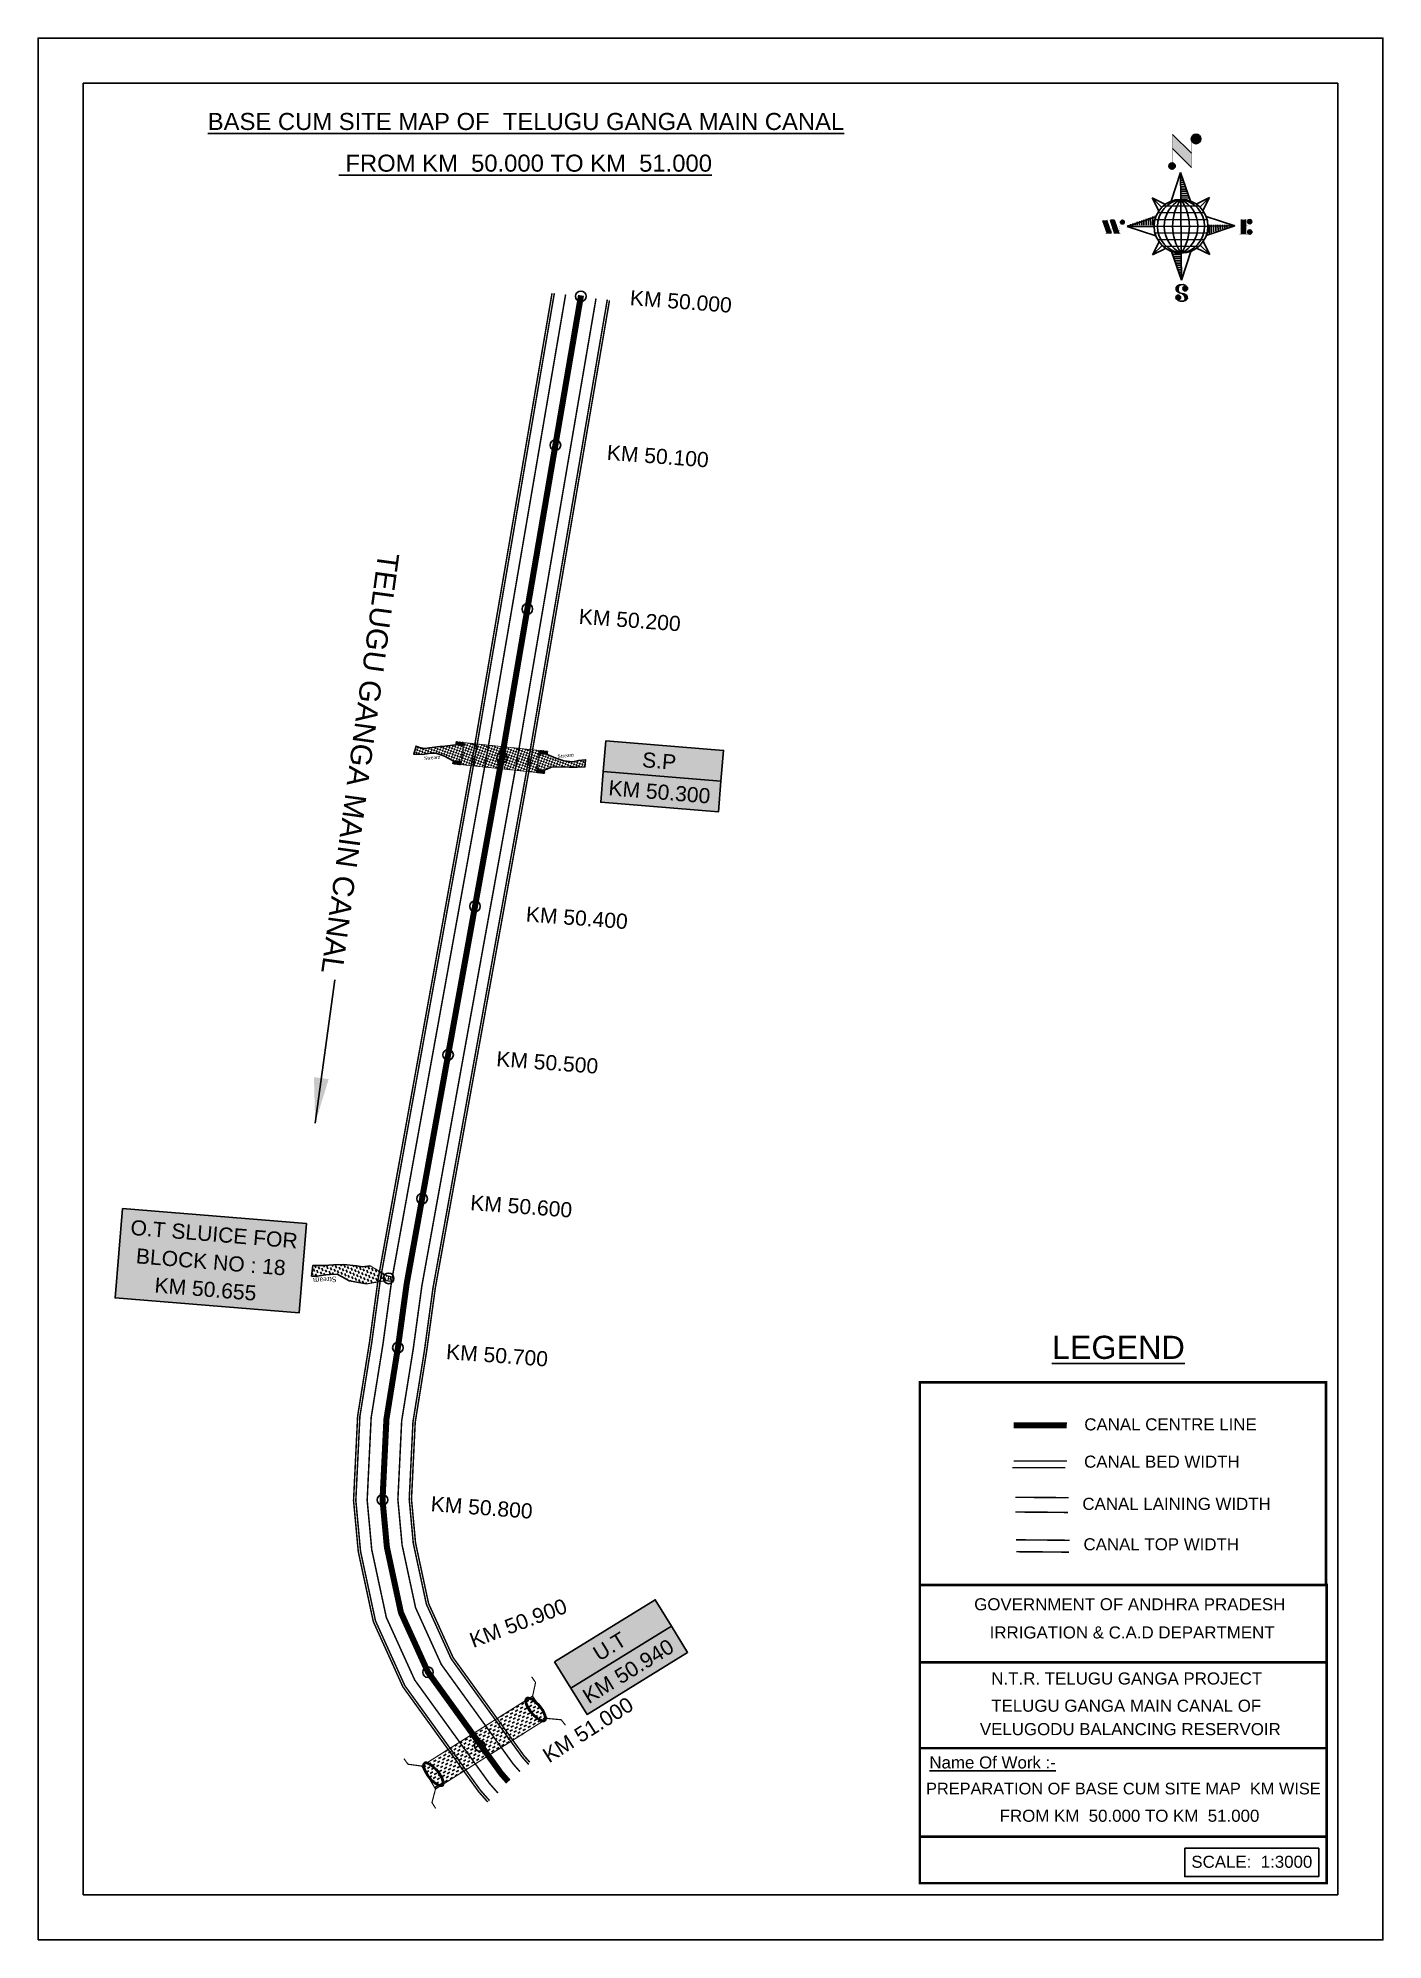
# Model space of a CAD drawing. Header units: inches. Extents: x 248372 to 249263, y 1716476 to 1717736.
import ezdxf

# ---------------------------------------------------------------- set-up
doc = ezdxf.new("R2010")
doc.units = ezdxf.units.IN
doc.header["$MEASUREMENT"] = 0
doc.header["$PDMODE"] = 32
doc.header["$PDSIZE"] = 7
doc.linetypes.add('ACAD_ISO02W100', pattern=[15, 12, -3])
for name, color, linetype in [('AQUADUCT', 1, 'Continuous'), ('bed with', 5, 'Continuous'), ('bord', 1, 'Continuous'), ('cahnige', 7, 'Continuous'), ('canal', 1, 'Continuous'), ('CARTTRACK', 30, 'ACAD_ISO02W100'), ('chainage', 7, 'Continuous'), ('FRAME 025', 7, 'Continuous'), ('laying', 4, 'Continuous'), ('lining', 4, 'Continuous'), ('OT', 7, 'Continuous'), ('STREAM', 4, 'Continuous'), ('Stu coo', 3, 'Continuous'), ('TEXT', 7, 'Continuous'), ('top of bund', 1, 'Continuous'), ('UT', 173, 'ACAD_ISO02W100'), ('V', 6, 'Continuous'), ('ZSTU', 7, 'Continuous')]:
    doc.layers.add(name, color=color, linetype=linetype)
doc.styles.add('5mm', font='times.ttf', dxfattribs={"height": 3})
doc.styles.get("Standard").update_dxf_attribs({"font": 'arial.ttf'})
doc.dimstyles.get("Standard").update_dxf_attribs({"dimtxt": 0.18, "dimasz": 0.18, "dimexe": 0.18, "dimexo": 0.0625, "dimgap": 0.09, "dimtad": 0, "dimtih": 1, "dimtoh": 1, "dimdec": 4, "dimzin": 0, "dimdsep": 46, "dimtxsty": 'Standard', "dimcen": 0.09, "dimadec": 0, "dimazin": 0, "dimtfac": 1, "dimtdec": 4, "dimtofl": 0, "dimtmove": 0, "dimatfit": 3, "dimfxl": 1, "dimtolj": 1, "dimtzin": 0, "dimarcsym": 0})
pattern_1 = [(228.0128, (-362214.3310220317, -1526288.492507028), (-7.999998232158162, -9.000001341607247), [0.134536, -13.319088]), (184.9697, (-362214.4210220316, -1526288.592507028), (12.00000105151764, 0.9999913070070519), [0.230868, -22.855925]), (132.5104, (-362214.6510220316, -1526288.612507028), (9.999990718346812, -11.0000086738712), [0.162788, -16.116032]), (267.2737, (-362215.0410220316, -1526288.862507028), (0.9999960177271904, 20.00000029497347), [0.210238, -20.813558]), (292.8337, (-362215.0510220316, -1526289.072507028), (-5.00000990543714, 11.99999641177778), [0.206155, -20.409373]), (357.2737, (-362214.9710220316, -1526289.262507028), (-20.00000029497347, 0.9999960177271915), [0.210238, -20.813558]), (37.6942, (-362214.7610220317, -1526289.272507028), (-13.00000734561798, -9.99999040516053), [0.278029, -27.524849]), (72.2553, (-362214.5410220316, -1526289.102507028), (7.000010762705409, 21.99999623123919), [0.262488, -25.986321]), (121.4296, (-362214.4610220316, -1526288.852507028), (-8.000008234176365, 12.99999503649257), [0.21095, -20.884073]), (175.2364, (-362214.5710220317, -1526288.672507028), (11.00000094631958, -0.9999915326612605), [0.2408319999999999, -11.80076299999999]), (222.3974, (-362214.8110220316, -1526288.652507028), (-12.00000735107323, -10.99999208201412), [0.311448, -30.833375]), (138.8141, (-362214.0510220316, -1526288.872507028), (-7.000002946805715, 5.999997313342756), [0.106301, -10.523844]), (171.4692, (-362214.1310220317, -1526288.802507028), (12.99999828481513, -2.00000791003979), [0.2022369999999999, -20.02151099999998]), (225, (-362214.3310220317, -1526288.772507028), (-1.110223024625157e-16, -1.000000309448952), [0.141421, -1.272792]), (203.1986, (-362214.4010220316, -1526288.652507028), (4.999999730667075, 2.000001325264854), [0.076158, -7.539615]), (291.8014, (-362214.4710220316, -1526288.682507028), (-0.9999999105006487, 3.00000027301077), [0.107703, -5.277462]), (30.9638, (-362214.4310220316, -1526288.782507028), (2.999998022287998, 2.000002483540733), [0.1749289999999999, -5.656022999999996]), (161.5651, (-362214.2810220316, -1526288.692507028), (2.000000434592962, -0.9999984032227077), [0.126491, -3.035787]), (16.38950000000001, (-362215.0510220316, -1526288.682507028), (10.00000219841196, 2.99999270981797), [0.1772, -17.542845]), (70.3462, (-362214.8810220317, -1526288.632507028), (-3.999995247371745, -11.00000213560622), [0.148661, -14.717408]), (293.1986, (-362214.2810220316, -1526288.492507028), (-2.000001325264854, 4.999999730667075), [0.152315, -7.463458]), (343.6105, (-362214.2210220316, -1526288.632507028), (-10.00000219841196, 2.999992709817974), [0.1771999999999999, -17.54284499999998]), (339.444, (-362215.0510220316, -1526289.302507028), (-5.000001844542423, 1.999995996421584), [0.17088, -8.373124]), (294.7751, (-362214.8910220317, -1526289.362507028), (-4.99999218924517, 11.00000342183912), [0.1431779999999999, -14.17464299999999]), (66.80140000000002, (-362214.2710220316, -1526289.492507028), (2.000001325264855, 4.999999730667075), [0.152315, -7.463458]), (17.35400000000001, (-362214.2110220316, -1526289.352507028), (-13.00000201909683, -3.999994502259118), [0.167631, -16.59542399999999]), (69.444, (-362214.7610220317, -1526289.492507028), (-1.999995996421587, -5.000001844542422), [0.08544, -8.458563999999999]), (101.3098999999999, (-362214.3310220317, -1526289.492507028), (-0.9999976321616053, 4.000000752230952), [0.05098999999999999, -5.048028999999998]), (165.9638, (-362214.3410220316, -1526289.442507028), (3.00000054598974, -0.9999980573612457), [0.206155, -3.91695]), (186.009, (-362214.5410220316, -1526289.392507028), (9.99999975090604, 0.9999993174818415), [0.19105, -18.913923]), (303.6901, (-362214.4310220316, -1526288.872507028), (-1.000001334507191, 1.99999955777116), [0.144222, -3.461329]), (353.1572, (-362214.3510220316, -1526288.992507028), (16.99999936547855, -2.000007997924761), [0.251794, -24.927563]), (60.94540000000001, (-362214.1010220316, -1526289.022507028), (-4.000000027199279, -7.000000384569686), [0.102956, -10.192674]), (90, (-362214.0510220316, -1526288.932507028), (-0.9999999999999999, 1), [0.06, -0.94]), (120.2564, (-362214.5610220316, -1526289.362507028), (3.999994886802694, -7.000002455854734), [0.138924, -13.75352]), (48.01279999999999, (-362214.6310220317, -1526289.242507028), (7.99999823215816, 9.000001341607248), [0.269072, -13.184552]), (0, (-362214.4510220317, -1526289.042507028), (1, 1), [0.26, -0.74]), (325.3048, (-362214.1910220316, -1526289.042507028), (-9.999994258987526, 7.000008609594458), [0.158114, -15.653274]), (254.0546, (-362214.0610220316, -1526289.132507028), (-0.9999998892963811, -4.000000126652151), [0.145602, -7.134508]), (207.646, (-362214.1010220316, -1526289.272507028), (-18.99999580717959, -10.00000771316918), [0.237065, -23.469474]), (175.4261, (-362214.3110220316, -1526289.382507028), (-13.00000055831213, 0.999994801161084), [0.2507989999999997, -24.82907399999998])]
pattern_2 = [(0, (-362215.0510220316, -1526289.492507028), (1.25, 1.25), [1.25, -1.25])]
pattern_3 = [(228.0128, (-362243.1753484617, -1526336.432974194), (-7.999998232158162, -9.000001341607247), [0.134536, -13.319088]), (184.9697, (-362243.2653484617, -1526336.532974194), (12.00000105151764, 0.9999913070070519), [0.230868, -22.855925]), (132.5104, (-362243.4953484617, -1526336.552974194), (9.999990718346812, -11.0000086738712), [0.162788, -16.116032]), (267.2737, (-362243.8853484617, -1526336.802974194), (0.9999960177271904, 20.00000029497347), [0.210238, -20.813558]), (292.8337, (-362243.8953484617, -1526337.012974194), (-5.00000990543714, 11.99999641177778), [0.206155, -20.409373]), (357.2737, (-362243.8153484617, -1526337.202974194), (-20.00000029497347, 0.9999960177271915), [0.210238, -20.813558]), (37.6942, (-362243.6053484617, -1526337.212974194), (-13.00000734561798, -9.99999040516053), [0.278029, -27.524849]), (72.2553, (-362243.3853484617, -1526337.042974194), (7.000010762705409, 21.99999623123919), [0.262488, -25.986321]), (121.4296, (-362243.3053484617, -1526336.792974194), (-8.000008234176365, 12.99999503649257), [0.21095, -20.884073]), (175.2364, (-362243.4153484617, -1526336.612974194), (11.00000094631958, -0.9999915326612605), [0.2408319999999999, -11.80076299999999]), (222.3974, (-362243.6553484617, -1526336.592974194), (-12.00000735107323, -10.99999208201412), [0.311448, -30.833375]), (138.8141, (-362242.8953484617, -1526336.812974194), (-7.000002946805715, 5.999997313342756), [0.106301, -10.523844]), (171.4692, (-362242.9753484617, -1526336.742974194), (12.99999828481513, -2.00000791003979), [0.2022369999999998, -20.02151099999998]), (225, (-362243.1753484617, -1526336.712974194), (-1.110223024625157e-16, -1.000000309448952), [0.141421, -1.272792]), (203.1986, (-362243.2453484617, -1526336.592974194), (4.999999730667075, 2.000001325264854), [0.076158, -7.539615]), (291.8014, (-362243.3153484617, -1526336.622974194), (-0.9999999105006487, 3.00000027301077), [0.107703, -5.277462]), (30.9638, (-362243.2753484617, -1526336.722974194), (2.999998022287998, 2.000002483540733), [0.1749289999999998, -5.656022999999995]), (161.5651, (-362243.1253484617, -1526336.632974194), (2.000000434592962, -0.9999984032227077), [0.126491, -3.035787]), (16.38950000000001, (-362243.8953484617, -1526336.622974194), (10.00000219841196, 2.99999270981797), [0.1772, -17.542845]), (70.3462, (-362243.7253484617, -1526336.572974194), (-3.999995247371745, -11.00000213560622), [0.148661, -14.717408]), (293.1986, (-362243.1253484617, -1526336.432974194), (-2.000001325264854, 4.999999730667075), [0.152315, -7.463458]), (343.6105, (-362243.0653484617, -1526336.572974194), (-10.00000219841196, 2.999992709817974), [0.1771999999999998, -17.54284499999998]), (339.444, (-362243.8953484617, -1526337.242974194), (-5.000001844542423, 1.999995996421584), [0.17088, -8.373124]), (294.7751, (-362243.7353484617, -1526337.302974194), (-4.99999218924517, 11.00000342183912), [0.1431779999999998, -14.17464299999999]), (66.80140000000002, (-362243.1153484617, -1526337.432974194), (2.000001325264855, 4.999999730667075), [0.152315, -7.463458]), (17.35400000000001, (-362243.0553484617, -1526337.292974194), (-13.00000201909683, -3.999994502259118), [0.167631, -16.59542399999999]), (69.444, (-362243.6053484617, -1526337.432974194), (-1.999995996421587, -5.000001844542422), [0.08544, -8.458563999999999]), (101.3098999999999, (-362243.1753484617, -1526337.432974194), (-0.9999976321616053, 4.000000752230952), [0.05098999999999998, -5.048028999999997]), (165.9638, (-362243.1853484617, -1526337.382974194), (3.00000054598974, -0.9999980573612457), [0.206155, -3.91695]), (186.009, (-362243.3853484617, -1526337.332974194), (9.99999975090604, 0.9999993174818415), [0.19105, -18.913923]), (303.6901, (-362243.2753484617, -1526336.812974194), (-1.000001334507191, 1.99999955777116), [0.144222, -3.461329]), (353.1572, (-362243.1953484617, -1526336.932974194), (16.99999936547855, -2.000007997924761), [0.251794, -24.927563]), (60.94540000000001, (-362242.9453484617, -1526336.962974194), (-4.000000027199279, -7.000000384569686), [0.102956, -10.192674]), (90, (-362242.8953484617, -1526336.872974194), (-0.9999999999999999, 1), [0.06, -0.94]), (120.2564, (-362243.4053484617, -1526337.302974194), (3.999994886802694, -7.000002455854734), [0.138924, -13.75352]), (48.01279999999999, (-362243.4753484617, -1526337.182974194), (7.99999823215816, 9.000001341607248), [0.269072, -13.184552]), (0, (-362243.2953484617, -1526336.982974194), (1, 1), [0.26, -0.74]), (325.3048, (-362243.0353484617, -1526336.982974194), (-9.999994258987526, 7.000008609594458), [0.158114, -15.653274]), (254.0546, (-362242.9053484617, -1526337.072974194), (-0.9999998892963811, -4.000000126652151), [0.145602, -7.134508]), (207.646, (-362242.9453484617, -1526337.212974194), (-18.99999580717959, -10.00000771316918), [0.237065, -23.469474]), (175.4261, (-362243.1553484617, -1526337.322974194), (-13.00000055831213, 0.999994801161084), [0.2507989999999997, -24.82907399999998])]
pattern_4 = [(267.2971131487395, (-8720374.9383359, 50637915.13839893), (10.53672553373347, -0.4974314379093613), [])]
pattern_5 = [(357.2971131487395, (-8720374.9383359, 50637915.13839893), (0.4974314379093601, 10.53672553373348), [])]

msp = doc.modelspace()

# ---------------------------------------------------------------- texts
at = {"layer": 'chainage', "color": 0}
for s, rotation, p in [('KM 50.000', 355.6976113457495, (248763.6426303317, 1717558.849486785)), ('KM 50.100', 355.6976113457495, (248748.3703148399, 1717456.363096586)), ('KM 50.200', 355.6976113457495, (248729.7980848526, 1717347.802050598)), ('KM 50.400', 355.6976113457495, (248694.7400843607, 1717150.51893841)), ('KM 50.500', 355.6976113457495, (248675.1568375359, 1717054.71666345)), ('KM 50.600', 355.6976113457495, (248657.9003960585, 1716959.387630907)), ('KM 50.700', 355.6976113457495, (248641.8883292376, 1716860.677886119)), ('KM 50.800', 355.6976113457495, (248631.7006588875, 1716759.880643645)), ('KM 50.900', 20.68572661505714, (248660.1160785056, 1716669.152622728)), ('KM 51.000', 32.48352011272697, (248710.3362875949, 1716592.702725304))]:
    msp.add_text(s, height=9.999999999999986, rotation=rotation, dxfattribs=at).set_placement(p)
at = {"layer": 'chainage', "color": 1}
msp.add_text('TELUGU GANGA MAIN CANAL', height=14.04243867787395, rotation=262.2525675682124, dxfattribs=at).set_placement((248597.2912490312, 1717395.551482552))
at = {"layer": 'chainage', "color": 0}
for s, height, p in [('%%ULEGEND', 15.33694249980499, (249043.4723088171, 1716860.742696106)), ('CANAL CENTRE LINE', 8, (249064.9490436041, 1716813.38094007)), ('CANAL BED WIDTH', 8, (249064.8194983159, 1716788.661884486)), ('CANAL LAINING WIDTH', 8, (249063.6951731607, 1716760.718189025)), ('CANAL TOP WIDTH', 8, (249064.4100712324, 1716733.933007072)), ('GOVERNMENT OF ANDHRA PRADESH ', 8, (248992.0302399572, 1716694.175290389)), ('IRRIGATION & C.A.D DEPARTMENT', 8, (249002.2715146817, 1716675.533695985)), ('N.T.R. TELUGU GANGA PROJECT', 8, (249003.384244734, 1716645.020292274)), ('TELUGU GANGA MAIN CANAL OF', 8, (249003.3130747916, 1716626.990086094)), (' VELUGODU BALANCING RESERVOIR', 8, (248992.6915606565, 1716611.470181365)), ('%%UName Of Work :-', 8, (248962.3303833235, 1716589.414395692)), ('PREPARATION OF BASE CUM SITE MAP  KM WISE', 7.742718181745905, (248960.1410508102, 1716572.231607132)), (' FROM KM  50.000 TO KM  51.000', 8, (249005.7984251347, 1716554.092602466)), ('SCALE:  1:3000', 8, (249135.8834853218, 1716523.598299579))]:
    msp.add_text(s, height=height, dxfattribs=at).set_placement(p)
at = {"layer": 'Stu coo', "color": 0}
for s, height, rotation, p in [('S.P', 9.999999999999996, 355.2591828720521, (248771.7126109519, 1717252.822621657)), ('KM 50.300', 9.999999999999996, 355.2591828720521, (248749.4309624064, 1717234.19332114)), ('KM 50.940', 9.999999999999993, 31.63433852406634, (248736.659243635, 1716631.895635087)), ('U.T', 9.999999999999993, 31.63433852406634, (248743.5508602457, 1716660.109608932))]:
    msp.add_text(s, height=height, rotation=rotation, dxfattribs=at).set_placement(p)
at = {"layer": 'Stu coo', "color": 1}
for s, p in [('O.T SLUICE FOR ', (248432.7747064093, 1716942.972319087)), (' BLOCK NO : 18', (248432.5099098225, 1716924.44365181)), ('KM 50.655', (248448.7123400449, 1716904.787055078))]:
    msp.add_text(s, height=10, rotation=355.3147909244581, dxfattribs=at).set_placement(p)
at = {"layer": 'TEXT', "color": 0}
for s, p in [('%%UBASE CUM SITE MAP OF  TELUGU GANGA MAIN CANAL', (248484.2623243921, 1717674.877008057)), ('%%U FROM KM  50.000 TO KM  51.000', (248571.054608013, 1717647.267808518))]:
    msp.add_text(s, height=11.29445192087996, dxfattribs=at).set_placement(p)

# ---------------------------------------------------------------- blocks, each defined once
blk = doc.blocks.new('GGF')
at = {"layer": 'STREAM'}
h = blk.add_hatch(dxfattribs=at)
h.set_pattern_fill('DASH', color=256, scale=10, angle=-6.082734917303942, style=0)
h.set_pattern_definition([(353.9172650826961, (-115347.3726237068, 1016.387648081312), (1.375417949938526, 1.110506849590268), [1.25, -1.25])])
h.paths.add_polyline_path([(406186.8358267642, 1485623.894007653), (406186.3350356966, 1485618.16585714), (406185.8342446289, 1485612.437706626), (406242.6024607782, 1485608.895201602), (406242.8636284556, 1485614.639267362), (406243.1247961327, 1485620.383333121)])
at = {"layer": 'laying', "linetype": 'ByBlock', "extrusion": (0, 0, -1)}
for centre in [(406188.8340515448, 1485618.100544371), (406240.8092758137, 1485614.964376942)]:
    blk.add_ellipse(centre, major_axis=(0.4022038884711088, -6.365555352701567), ratio=0.3887167828476952, dxfattribs=at)
at = {"layer": 'laying', "linetype": 'ByBlock'}
for points in [[(406189.2044231551, 1485612.238788546), (406189.1301593552, 1485612.234096231), (406189.0528622998, 1485612.245618227), (406188.8631006061, 1485612.324588027), (406188.7519765225, 1485612.394145026), (406188.5122836892, 1485612.610022701), (406188.3845252309, 1485612.755754402), (406187.9901122551, 1485613.318903608), (406187.7273521348, 1485613.85898441), (406187.2895556467, 1485615.151754198), (406187.1131680161, 1485615.903753204), (406186.8806331598, 1485617.489787864), (406186.8243655579, 1485618.323341603), (406186.8412834518, 1485619.932858505), (406186.9146281564, 1485620.708349793), (406187.1740924141, 1485622.067517512), (406187.3614922329, 1485622.65073727), (406187.7140922088, 1485623.356040432), (406187.8630650354, 1485623.567618286), (406188.1141012118, 1485623.821781273), (406188.2175726035, 1485623.889167762), (406188.3951326545, 1485623.961233407), (406188.4694103668, 1485623.970225642), (406188.6399464445, 1485623.94807565), (406188.7398646418, 1485623.913414563), (406188.9754422541, 1485623.761023998), (406189.1085637353, 1485623.642922326), (406189.3815283708, 1485623.318037364), (406189.5211763898, 1485623.111945711), (406189.9516964495, 1485622.33059618), (406190.2214699374, 1485621.608086816), (406190.6248590543, 1485619.961048005), (406190.7595287117, 1485619.037350996), (406190.8632364098, 1485617.186895084), (406190.8321935693, 1485616.26108243), (406190.6143732872, 1485614.607066808), (406190.4262052957, 1485613.879561222), (406190.055177624, 1485613.01905299), (406189.9016287614, 1485612.765040143), (406189.6325239488, 1485612.445281366), (406189.5169377527, 1485612.35368761), (406189.3392356181, 1485612.260876767), (406189.2716159608, 1485612.243034084), (406189.2044231551, 1485612.238788546)], [(406241.179647424, 1485609.102621116), (406241.1053836241, 1485609.097928802), (406241.0280865688, 1485609.109450798), (406240.838324875, 1485609.188420597), (406240.7272007914, 1485609.257977597), (406240.4875079581, 1485609.473855271), (406240.3597494998, 1485609.619586973), (406239.965336524, 1485610.182736179), (406239.7025764037, 1485610.722816981), (406239.2647799156, 1485612.015586769), (406239.088392285, 1485612.767585774), (406238.8558574287, 1485614.353620435), (406238.7995898268, 1485615.187174174), (406238.8165077207, 1485616.796691076), (406238.8898524253, 1485617.572182364), (406239.149316683, 1485618.931350083), (406239.3367165019, 1485619.514569841), (406239.6893164777, 1485620.219873002), (406239.8382893043, 1485620.431450857), (406240.0893254807, 1485620.685613844), (406240.1927968724, 1485620.753000333), (406240.3703569234, 1485620.825065977), (406240.4446346357, 1485620.834058213), (406240.6151707135, 1485620.811908221), (406240.7150889107, 1485620.777247134), (406240.950666523, 1485620.624856569), (406241.0837880042, 1485620.506754897), (406241.3567526398, 1485620.181869935), (406241.4964006587, 1485619.975778282), (406241.9269207185, 1485619.194428751), (406242.1966942063, 1485618.471919387), (406242.6000833233, 1485616.824880576), (406242.7347529806, 1485615.901183567), (406242.8384606787, 1485614.050727655), (406242.8074178382, 1485613.124915001), (406242.5895975561, 1485611.470899379), (406242.4014295646, 1485610.743393793), (406242.0304018929, 1485609.882885561), (406241.8768530303, 1485609.628872714), (406241.6077482177, 1485609.309113937), (406241.4921620216, 1485609.21752018), (406241.314459887, 1485609.124709338), (406241.2468402297, 1485609.106866655), (406241.179647424, 1485609.102621116)]]:
    blk.add_open_spline(points, degree=3, knots=[0, 0, 0, 0, 0.1890722348827286, 0.1890722348827286, 0.3781444697654573, 0.3781444697654573, 0.567216704648186, 0.567216704648186, 0.9642381621637766, 0.9642381621637766, 1.361259619679367, 1.361259619679367, 1.758281077194958, 1.758281077194958, 2.155302534710549, 2.155302534710549, 2.552323992226139, 2.552323992226139, 2.807761081817867, 2.807761081817867, 3.012439963152372, 3.012439963152372, 3.217118844486876, 3.217118844486876, 3.421797725821381, 3.421797725821381, 3.626476607155885, 3.626476607155885, 3.831155488490389, 3.831155488490389, 4.280922883927905, 4.280922883927905, 4.730690279365422, 4.730690279365422, 5.180457674802938, 5.180457674802938, 5.630225070240454, 5.630225070240454, 5.896844194109022, 5.896844194109022, 6.112115499412711, 6.112115499412711, 6.283185307179586, 6.283185307179586, 6.283185307179586, 6.283185307179586], dxfattribs=at)
at = {"layer": 'UT', "ltscale": 0.2, "const_width": 0.4999999999999999}
for points in [[(406181.0067191261, 1485605.627956516), (406181.2043290924, 1485608.621441158), (406185.8342446289, 1485612.437706626), (406186.3350356966, 1485618.16585714), (406186.8358267643, 1485623.894007653), (406182.485284513, 1485628.02592998), (406182.4731358847, 1485631.025905382)], [(406186.8358267643, 1485623.894007653), (406243.1247961327, 1485620.383333121)], [(406247.6637609265, 1485627.388723734), (406247.5913202798, 1485624.389598469), (406243.1247961327, 1485620.383333121), (406242.8636284556, 1485614.639267362), (406242.6024607783, 1485608.895201602), (406247.1217425518, 1485604.948545771), (406247.2591485833, 1485601.95169416)], [(406185.8342446289, 1485612.437706626), (406242.6024607783, 1485608.895201602)]]:
    blk.add_lwpolyline(points, dxfattribs=at)
blk = doc.blocks.new('A$C377B10CC')
at = {"layer": 'STREAM'}
h = blk.add_hatch(dxfattribs=at)
h.set_pattern_fill('DASH', color=256, scale=10, style=0)
h.set_pattern_definition(pattern_2)
h.paths.add_polyline_path([(-21.08494824264198, 10.39821502007544), (-19.27474394725869, 14.9729934823699), (-16.18663339636989, 21.24998857849248), (-13.84395335207229, 26.14394057728347), (-11.82073506258894, 30.82506799115799), (-15.86717164155561, 33.27204399043694), (-17.46448041551048, 29.0164390646387), (-18.42280644358834, 24.86724643129855), (-21.40440999745624, 19.97332610306328), (-25.23789181862958, 15.71772117726505), (-29.9438456458156, 11.73286320897751), (-32.55258794897789, 7.397025274472546), (-28.05102203169388, 4.507492972305098), (-23.61509535066327, 1.521298239562105), (-21.08650298323482, 5.72392365569249)])
h = blk.add_hatch(dxfattribs=at)
h.set_pattern_fill('DASH', color=256, scale=10, style=0)
h.set_pattern_definition(pattern_2)
h.paths.add_polyline_path([(-60.19243563445735, -34.66217618575828), (-53.98690071125707, -38.64547753962713), (-47.9096301992253, -42.73659862830805), (-22.26358327601338, -0.1118046867195504), (-28.38064794772072, 4.006105192238503), (-34.54584827913632, 7.963515976456129)])
h = blk.add_hatch(dxfattribs=at)
h.set_pattern_fill('DASH', color=256, scale=10, style=0)
h.set_pattern_definition(pattern_2)
h.paths.add_polyline_path([(-57.74663512443659, -50.484279576689), (-52.45942178077529, -46.41916892677546), (-49.88059994621258, -42.13306005246427), (-54.31652662728474, -39.14686531969357), (-58.81809254456867, -36.25733301752601), (-61.3969143789727, -40.54344189167021), (-63.59385741560255, -47.48107765731402), (-64.76519743772232, -50.56640072958572), (-67.96923356887419, -60.27215190371499), (-69.88594486127842, -62.93188914703207), (-71.69620839302661, -64.63413745141588), (-67.43681705632478, -68.35777592635714), (-64.88112301792717, -63.03830143949018), (-63.28387348033723, -57.93158819666134), (-61.89957870042419, -54.84626512438989), (-59.45039165910562, -52.18652788107279)])
at = {"layer": 'UT', "ltscale": 0.2}
h = blk.add_hatch(dxfattribs=at)
h.set_pattern_fill('GRAVEL', color=256, style=0)
h.set_pattern_definition(pattern_1)
h.paths.add_polyline_path([(-34.2363896589959, 8.477849041344596), (-32.55258794897789, 7.397025274472544), (-29.9438456458156, 11.73286320897751), (-31.65756782452809, 12.7639579155948)])
h = blk.add_hatch(dxfattribs=at)
h.set_pattern_fill('GRAVEL', color=256, style=0)
h.set_pattern_definition(pattern_1)
h.paths.add_polyline_path([(-23.61509535066326, 1.521298239562115), (-21.95385443983832, 0.4029774884693321), (-19.37278080452233, 4.692828949075191), (-21.08650298323482, 5.723923655692487)])
h = blk.add_hatch(dxfattribs=at)
h.set_pattern_fill('GRAVEL', color=256, style=0)
h.set_pattern_definition(pattern_3)
h.paths.add_polyline_path([(-58.81809254409745, -36.25733301672153), (-60.50189425464487, -35.17650925088674), (-63.08071608917089, -39.46261812490411), (-61.39691437908914, -40.54344189190306)])
h = blk.add_hatch(dxfattribs=at)
h.set_pattern_fill('GRAVEL', color=256, style=0)
h.set_pattern_definition(pattern_3)
h.paths.add_polyline_path([(-48.21710723458091, -43.24763821694069), (-49.9308294133516, -42.21654351055622), (-52.45942178071709, -46.41916892677546), (-50.7981808698969, -47.53748967801221)])
at = {"layer": 'STREAM'}
for points in [[(-29.9438456458156, 11.73286320897751), (-25.23789181862958, 15.71772117726505), (-21.40440999745624, 19.9733261030633), (-18.42280644358834, 24.86724643129855), (-17.46448041551048, 29.01643906463869), (-15.86717164155561, 33.27204399043694), (-11.82073506258894, 30.82506799115799), (-13.84395335207228, 26.1439405772835), (-16.18663339636987, 21.24998857849278), (-19.27474394725868, 14.97299348236993), (-21.08494824264199, 10.39821502007544), (-21.08650298323482, 5.723923655692488)], [(-61.39691437897272, -40.54344189167023), (-63.59385741560254, -47.48107765731402), (-64.76519743772224, -50.56640072958544), (-67.96923356887419, -60.27215190371498), (-69.8859448612784, -62.93188914703205), (-71.69620839302661, -64.63413745141588), (-67.4368170563248, -68.35777592635714), (-64.88112301792717, -63.03830143949017), (-63.28387348033721, -57.93158819666132), (-61.89957870042417, -54.8462651243899), (-59.45039165910566, -52.18652788107283), (-57.74663512443658, -50.484279576689), (-52.4594217807753, -46.41916892677546)]]:
    blk.add_lwpolyline(points, dxfattribs=at)
at = {"layer": 'UT', "ltscale": 0.2, "const_width": 0.5}
for points in [[(-34.2363896589959, 8.477849041344598), (-31.65756782452809, 12.7639579155948)], [(-31.65756782452809, 12.7639579155948), (-29.9438456458156, 11.73286320897751)], [(-60.50189425458666, -35.17650925065391), (-34.54584827914368, 7.963515976443887)], [(-48.21935903542908, -43.25138080352917), (-22.26358327601338, -0.1118046867195517)], [(-34.5605003585224, 7.972921071806923), (-28.38064794772072, 4.006105192238465), (-22.26358327601338, -0.1118046867195517)], [(-34.2363896589959, 8.477849041344598), (-28.05102203169372, 4.507492972305045), (-21.95385443983832, 0.4029774884693325)], [(-32.55258794891415, 7.397025274578482), (-29.9438456458156, 11.73286320897751)], [(-23.61509535071673, 1.521298239473253), (-21.08650298323482, 5.723923655692488)], [(-22.26358327601338, -0.1118046867195517), (-21.95385443983832, 0.4029774884693325)], [(-21.95385443983832, 0.4029774884693325), (-19.37278080452234, 4.692828949075192)], [(-21.08650298323482, 5.723923655692488), (-19.37278080452234, 4.692828949075192)], [(-63.08071608905448, -39.46261812490411), (-60.50189425458666, -35.17650925065391)], [(-61.39691437897272, -40.54344189167023), (-58.81809254450491, -36.25733301742002)], [(-60.50189425458666, -35.17650925065391), (-54.31652662728447, -39.14686531969346), (-48.21935903542908, -43.25138080352917)], [(-60.17778355506016, -34.67158128111623), (-53.98690071125748, -38.64547753962688), (-47.8842965469812, -42.75365283689462)], [(-63.08071608905448, -39.46261812490411), (-61.39691437897272, -40.54344189167023)], [(-52.4594217807753, -46.41916892677546), (-49.88059994624928, -42.13306005252525)], [(-52.4594217807753, -46.41916892677546), (-50.7981808698969, -47.53748967777938)], [(-50.7981808698969, -47.53748967777938), (-48.21710723458091, -43.24763821717352)]]:
    blk.add_lwpolyline(points, dxfattribs=at)
at = {"layer": 'cahnige', "style": '5mm'}
for p in [(-24.70947435131529, 16.98236319143325), (-60.9109538581688, -63.65351491281763)]:
    blk.add_text('Stream', height=2.5, rotation=71.17434464616717, dxfattribs=at).set_placement(p)
blk = doc.blocks.new('VBVB')
at = {"layer": 'STREAM'}
h = blk.add_hatch(dxfattribs=at)
h.set_pattern_fill('DASH', color=256, scale=10, style=0)
h.set_pattern_definition([(0, (17867.88371487719, -28501.71006121906), (1.25, 1.25), [1.25, -1.25])])
h.paths.add_polyline_path([(380095.9578547815, 1497774.979899091), (380098.8683746898, 1497780.214053723), (380100.4483272064, 1497784.617400714), (380101.7788353608, 1497788.771502249), (380103.7746272102, 1497793.590268896), (380099.5335991489, 1497795.916580957), (380098.452594594, 1497793.507197633), (380097.6210344023, 1497789.602341558), (380096.9557507077, 1497787.691449154), (380095.791578286, 1497784.700503649), (380093.8789543023, 1497782.955785437), (380090.8853257658, 1497780.795647573), (380086.5656440002, 1497773.963976908), (380084.6014813699, 1497765.180921337), (380084.0768038103, 1497764.329620298), (380085.9416349676, 1497763.15133106), (380086.5685083546, 1497763.834778382), (380093.7175540949, 1497769.302057871), (380094.4610701322, 1497772.653587032)])
at = {"layer": 'OT', "const_width": 0.4999999999999999}
blk.add_lwpolyline([(380084.6014813699, 1497765.180921337), (380084.0733134003, 1497764.331791371), (380083.5451454307, 1497763.482661405), (380085.4049872326, 1497762.307524679), (380085.9416349677, 1497763.15133106), (380084.0768038104, 1497764.329620298), (380085.9416349677, 1497763.15133106), (380086.568508355, 1497763.834778382), (380093.717554095, 1497769.302057871), (380086.568508355, 1497763.834778382), (380085.9416349677, 1497763.15133106), (380084.0768038104, 1497764.329620298), (380084.6014813699, 1497765.180921337), (380086.5656440002, 1497773.963976908)], dxfattribs=at)
at = {"layer": 'STREAM'}
blk.add_lwpolyline([(380086.5656440002, 1497773.963976908), (380090.8853257659, 1497780.795647574), (380093.8789543033, 1497782.955785438), (380095.7915782861, 1497784.700503649), (380096.9557507072, 1497787.691449152), (380097.6210344024, 1497789.602341558), (380098.4525945941, 1497793.507197633), (380099.5335991488, 1497795.916580957), (380103.7746272101, 1497793.590268896), (380101.7788353609, 1497788.771502249), (380100.4483272069, 1497784.617400716), (380098.8683746899, 1497780.214053723), (380095.9578547826, 1497774.979899092), (380094.4610701321, 1497772.653587032), (380093.717554095, 1497769.302057871)], dxfattribs=at)
at = {"layer": 'cahnige', "style": '5mm'}
blk.add_text('Stream', height=2.5, rotation=71.17434464616717, dxfattribs=at).set_placement((380095.0016310557, 1497785.493162808))
blk = doc.blocks.new('*X5')
at = {"color": 0, "linetype": 'Continuous'}
for p, q in [((6321.563175437702, 239.2074203663178), (6322.581924588794, 240.2261695174094)), ((6321.571094283617, 239.3921159075293), (6322.524536642279, 240.3455582661906)), ((6321.579013129532, 239.5768114487408), (6322.467148695763, 240.4649470149719)), ((6321.586931975447, 239.7615069899523), (6322.409760749248, 240.5843357637531)), ((6321.594850821361, 239.9462025311638), (6322.352372802732, 240.7037245125344)), ((6321.602769667276, 240.1308980723753), (6322.294984856217, 240.8231132613157)), ((6321.610688513191, 240.3155936135868), (6322.322610836808, 241.0275159372032)), ((6321.618607359106, 240.5002891547983), (6322.339575221931, 241.2212570176224)), ((6321.670405508729, 239.1378737420482), (6322.639312535309, 240.1067807686281)), ((6321.756101028845, 239.046792566867), (6322.694551492757, 239.9852430307802)), ((6321.767025283511, 240.8254837745006), (6322.356539607053, 241.4149980980416)), ((6321.841796548961, 238.9557113916858), (6322.784401525116, 239.8983163678416)), ((6321.927492069076, 238.8646302165046), (6322.874251557474, 239.8113897049031)), ((6322.013187589191, 238.7735490413234), (6322.964101589832, 239.7244630419646)), ((6322.075863133939, 241.3110983202248), (6322.373503992176, 241.6087391784607)), ((6322.098883109306, 238.6824678661422), (6323.053951622191, 239.637536379026)), ((6322.184578629423, 238.591386690961), (6323.143801654548, 239.5506097160875)), ((6322.270274149538, 238.5003055157798), (6323.233651686906, 239.463683053149)), ((6322.405772691616, 238.4590273625623), (6323.316199320379, 239.3694539913255)), ((6322.536564177177, 238.4130421528257), (6323.436926723143, 239.3134046987925)), ((6322.667355662737, 238.3670569430892), (6323.557654125907, 239.2573554062594)), ((6322.798147148297, 238.3210717333527), (6323.67838152867, 239.2013061137264)), ((6322.928938633857, 238.2750865236161), (6323.799108931434, 239.1452568211934)), ((6323.059730119417, 238.2291013138795), (6323.919836334197, 239.0892075286604)), ((6323.190521604977, 238.183116104143), (6324.040563736961, 239.0331582361274)), ((6323.334898284248, 238.1507160881169), (6324.161291139725, 238.9771089435944)), ((6323.500484499982, 238.1395256085544), (6324.282018542488, 238.9210596510615)), ((6323.666070715716, 238.1283351289918), (6324.389078986148, 238.8513433994243)), ((6323.83165693145, 238.1171446494292), (6324.558435473549, 238.8439231915289)), ((6324.097210919775, 238.2059219424567), (6324.727791960951, 238.8365029836336)), ((6324.341779298861, 238.2737136262468), (6324.897148448353, 238.8290827757383)), ((6324.586347677948, 238.341505310037), (6325.066504935754, 238.821662567843)), ((6324.830916057034, 238.4092969938271), (6325.235861423155, 238.8142423599477)), ((6325.075484436121, 238.4770886776172), (6325.405217910557, 238.8068221520524)), ((6325.401209342145, 238.6260368883443), (6325.574574397958, 238.7994019441571))]:
    blk.add_line(p, q, dxfattribs=at)
blk = doc.blocks.new('*X4')
at = {"color": 0, "linetype": 'Continuous'}
for p, q in [((6324.425409812192, 240.3018877878409), (6324.530098087213, 240.4065760628617)), ((6324.560821561592, 240.2605228419445), (6324.762767368324, 240.4624686486762)), ((6324.696233310992, 240.2191578960481), (6324.995436649435, 240.5183612344908)), ((6324.831645060392, 240.1777929501517), (6325.228105930546, 240.5742538203053)), ((6324.967056809793, 240.1364280042552), (6325.451206401633, 240.6205775960956)), ((6325.102468559193, 240.0950630583588), (6325.626700194168, 240.619294693334)), ((6325.231508829004, 240.0473266328736), (6325.802193986703, 240.6180117905725)), ((6325.335045025791, 239.9740861343645), (6325.976788801136, 240.6158299097086)), ((6325.438581222579, 239.9008456358553), (6326.100204563527, 240.5624689768027)), ((6325.542117419366, 239.8276051373462), (6326.223620325917, 240.5091080438968)), ((6325.645653616154, 239.754364638837), (6326.347036088308, 240.455747110991)), ((6325.749189812941, 239.6811241403279), (6326.470451850699, 240.4023861780851)), ((6325.852726009729, 239.6078836418188), (6326.593867613089, 240.3490252451792)), ((6325.951486090436, 239.5298670272285), (6326.71728337548, 240.2956643122733)), ((6326.036566250415, 239.4381704919113), (6326.840699137871, 240.2423033793674)), ((6326.121646410395, 239.346473956594), (6326.964114900262, 240.1889424464615)), ((6326.206726570374, 239.2547774212767), (6327.055858370612, 240.1039092215148)), ((6326.291806730354, 239.1630808859595), (6327.135785134496, 240.0070592901021)), ((6326.376886890333, 239.0713843506422), (6327.21571189838, 239.9102093586895)), ((6326.461967050313, 238.9796878153249), (6327.295638662264, 239.8133594272769)), ((6326.547047210292, 238.8879912800077), (6327.375565426148, 239.7165094958642)), ((6326.632127370272, 238.7962947446904), (6327.455492190032, 239.6196595644516)), ((6326.717207530251, 238.7045982093731), (6327.535418953916, 239.5228096330389)), ((6326.788410008449, 236.4777036487165), (6327.354219516036, 237.0435131563033)), ((6326.792225928501, 238.6028399123283), (6327.6153457178, 239.4259597016263)), ((6326.838137672734, 238.4719749612643), (6327.695272481684, 239.3291097702136)), ((6326.884049416966, 238.3411100102004), (6327.775199245568, 239.2322598388009)), ((6326.916746160023, 236.7828164955863), (6327.582476853365, 237.4485471889285)), ((6326.9299611612, 238.2102450591364), (6327.853734496604, 239.1340183945408)), ((6326.975872905432, 238.0793801080725), (6327.849127438164, 238.952634640804)), ((6327.003134980726, 237.9298654880686), (6327.844520379724, 238.7712508870673)), ((6327.012515933215, 237.7624697452613), (6327.839913321284, 238.5898671333306)), ((6327.021896885704, 237.5950740024541), (6327.835306262844, 238.4084833795939)), ((6327.031277838193, 237.4276782596467), (6327.830699204404, 238.2270996258572)), ((6327.040658790683, 237.2602825168395), (6327.826092145964, 238.0457158721205)), ((6327.045082311595, 237.087929342456), (6327.810734190693, 237.8535812215537))]:
    blk.add_line(p, q, dxfattribs=at)
blk = doc.blocks.new('H')
at = {"layer": 'bord', "extrusion": (0.0004278845142637609, 0.00479197890903182, 0.9999884268595202)}
h = blk.add_hatch(dxfattribs=at)
h.set_pattern_fill('LINE', color=8, scale=84.38768555040302, angle=-2.702886851260515, style=0)
h.set_pattern_definition(pattern_5)
h.paths.add_polyline_path([(-492.4668010775931, 785.5898788240738, -0.090992046448718), (-447.9625593584497, 775.2324968557805), (-486.4976985411486, 912.0312741750386)])
h = blk.add_hatch(dxfattribs=at)
h.set_pattern_fill('LINE', color=8, scale=84.38768555040302, angle=-92.70288685126052, style=0)
h.set_pattern_definition(pattern_4)
h.paths.add_polyline_path([(-624.8772989658173, 665.1175860036165, -0.09099204644210665), (-614.5199170010164, 709.6218277204316), (-751.3186943142209, 671.0866885515861)])
h = blk.add_hatch(dxfattribs=at)
h.set_pattern_fill('LINE', color=8, scale=84.38768555040302, angle=-92.70288685126052, style=0)
h.set_pattern_definition(pattern_4)
h.paths.add_polyline_path([(-245.5531129193259, 647.210278397426), (-371.9945082624909, 653.17938094493, -0.09099204644878103), (-382.3518902289215, 608.6751392250881)])
h = blk.add_hatch(dxfattribs=at)
h.set_pattern_fill('LINE', color=8, scale=84.38768555040302, angle=-2.702886851260515, style=0)
h.set_pattern_definition(pattern_5)
h.paths.add_polyline_path([(-504.4050061509479, 532.7070881242398, -0.090992046448718), (-548.909247870557, 543.064470092766), (-510.3741086877417, 406.2656927765347)])
at = {"layer": 'bord', "extrusion": (0.0004278845142637604, 0.00479197890903182, 0.9999884268595203)}
for p, q in [((-516.2384251924814, 1087.08582315594, -1217.145331720205), (-431.5311611755169, 993.9857607749291, -1216.735438367611)), ((-519.3860571105615, 1020.408509141766, -1216.824464901347), (-434.678793075087, 927.3084467682056, -1216.414571548796)), ((-538.2690597721958, 773.6536562892143, -1215.633927328097), (-487.0181812191731, 906.212239655666, -1216.291082326422)), ((-487.0181812191731, 906.212239655666, -1216.291082326422), (-492.9870239489828, 779.7722960542887, -1215.682623766277)), ((-487.0181812191731, 906.212239655666, -1216.291082326422), (-448.4827650671941, 769.4150330077391, -1215.652034309381)), ((-626.736305744329, 793.7732813858893, -1215.692487060367), (-566.811349663476, 760.1895317081362, -1215.557193835181)), ((-626.736305744329, 793.7732813858893, -1215.692487060367), (-584.1428260545363, 746.9596384149045, -1215.486379775655)), ((-598.946746484784, 730.9517588270828, -1215.4033350249), (-626.736305744329, 793.7732813858893, -1215.692487060367)), ((-421.3357812265749, 753.3219341966324, -1215.586531535218), (-358.5136001041974, 781.1110481221694, -1215.746578873753)), ((-358.5136001041974, 781.1110481221694, -1215.746578873753), (-405.3276889660046, 738.5181495659053, -1215.522440984547)), ((-358.5136001041974, 781.1110481221694, -1215.746578873753), (-392.0976094479556, 721.1868434431963, -1215.445049781629)), ((-864.6667208376457, 700.9117660832126, -1215.145683569252), (-846.8602190883248, 637.7003116968554, -1214.850391321915)), ((-846.885899517627, 700.0723706756253, -1215.149269383754), (-829.079397758178, 636.8609162860084, -1214.853977136408)), ((-829.1050781964441, 699.2329752675723, -1215.152855198257), (-811.2985764592304, 636.0215208844747, -1214.857562950931)), ((-829.1050781964441, 699.2329752675723, -1215.152855198257), (-811.3242568973801, 698.393579858588, -1215.156441012743)), ((-811.3242568973801, 698.393579858588, -1215.156441012743), (-793.5177551378147, 635.1821254740935, -1214.861148765422)), ((-751.8386587080895, 665.2704204607289, -1215.023166955395), (-615.0399729244527, 703.8051171880215, -1215.266361263119)), ((-751.8386587080895, 665.2704204607289, -1215.023166955395), (-625.3972626964678, 659.3013864478562, -1215.048666080719)), ((-619.2784603905748, 614.0198538512923, -1214.834293591338), (-751.8386587080895, 665.2704204607289, -1215.023166955395)), ((-246.0730746499612, 641.3942844460253, -1215.12516345687), (-382.8717604242847, 602.859587718267, -1214.881969149149)), ((-378.6332729603746, 692.6448510554619, -1215.314036820931), (-246.0730746499612, 641.3942844460253, -1215.12516345687)), ((-372.5144706616993, 647.363318458898, -1215.099664331546), (-246.0730746499612, 641.3942844460253, -1215.12516345687)), ((-213.4791469212505, 669.2951450282708, -1215.272811938016), (-216.710715676134, 600.8397693103179, -1214.943388670676)), ((-197.1518122339039, 599.9164343632292, -1214.947333066632), (-193.9202434780891, 668.3718100786209, -1215.276756333961)), ((-639.398133254319, 525.5536567845847, -1214.401751538512), (-605.8141239105607, 585.4778614635579, -1214.703280630637)), ((-639.398133254319, 525.5536567845847, -1214.401751538512), (-592.5840443923953, 568.1465553403832, -1214.625889427719)), ((-576.5759521321743, 553.3427707091905, -1214.561798877043), (-639.398133254319, 525.5536567845847, -1214.401751538512)), ((-510.8935521394596, 400.4524652508553, -1213.857248085843), (-549.4289682914387, 537.2496718976181, -1214.496296102879)), ((-371.1754276144202, 512.8914235194679, -1214.455843351893), (-431.1003836950404, 546.475173198618, -1214.591136577086)), ((-371.1754276144202, 512.8914235194679, -1214.455843351893), (-413.7689073036308, 559.7050664918497, -1214.661950636613)), ((-398.9649868734996, 575.7129460782744, -1214.74499538736), (-371.1754276144202, 512.8914235194679, -1214.455843351893)), ((-459.6426735860878, 533.0110486173071, -1214.514403084168), (-510.8935521394596, 400.4524652508553, -1213.857248085843)), ((-504.9247094094171, 526.8924088519998, -1214.465706645989), (-510.8935521394596, 400.4524652508553, -1213.857248085843))]:
    blk.add_line(p, q, dxfattribs=at)
at = {"layer": 'bord', "color": 8, "linetype": 'ByBlock', "extrusion": (0.0004278845142637604, 0.00479197890903182, 0.9999884268595203)}
for p, q in [((-386.4701403837535, 711.3830894059502, -1215.400477790083), (-605.4730712235323, 721.7215742594562, -1215.35631111762)), ((-410.8462962137419, 744.2142448802479, -1215.547375515144), (-578.1125475389999, 752.110393114388, -1215.51364266185)), ((-492.9872379411827, 779.772306161467, -1215.682623723144), (-504.9247094094171, 526.8924088519998, -1214.465706645989)), ((-372.5145726100891, 647.3634304928128, -1215.099664824794), (-625.3973747401615, 659.3012845208868, -1215.048665544341)), ((-378.0217974673142, 615.9429816137999, -1214.946740470406), (-622.87451776542, 627.5017590741627, -1214.897360629442)), ((-375.037429585529, 679.1629559395369, -1215.250969739694), (-619.8901498829364, 690.7217333998997, -1215.201589898729)), ((-392.4388761268347, 584.9431407540105, -1214.792019251512), (-611.441806967312, 595.2816256079823, -1214.747852579053)), ((-419.7993998112506, 554.5543218990788, -1214.634687707282), (-587.06565113744, 562.4504701336846, -1214.600954853988))]:
    blk.add_line(p, q, dxfattribs=at)
at = {"layer": 'bord', "extrusion": (0.0004278845142637604, 0.00479197890903182, 0.9999884268595203)}
for points, const_width, elevation in [([(-522.0131121619479, 959.550775259228), (-515.7175743466119, 1092.906934415961)], 1.60540055982536, -1212.142843617219), ([(-434.158262363472, 933.1277235058805), (-427.8627245295095, 1066.483882669366)], 1.60540055982536, -1212.142843617219), ([(-870.0736340994383, 707.00824508073), (-846.3658724653925, 705.889038352192)], 0.6421602239301444, -1212.142843617219), ([(-828.5594987093612, 642.6768581911618), (-855.2307305332708, 643.935965762368)], 0.6421602239301444, -1212.142843617219), ([(-828.5594987093612, 642.676858191162), (-820.953748198869, 677.9586989512691)], 0.6421602239301444, -1212.142843617223), ([(-810.7786774830411, 641.8374531447001), (-784.1074456587239, 640.5783455765209)], 0.6421602239301444, -1212.142843617222), ([(-792.9978562549747, 640.9980480956772), (-781.589230506466, 693.9208092413096)], 0.6421602239301444, -1212.142843617218), ([(-222.7385766651839, 675.5731321041832), (-173.8413183107752, 673.2647682324088)], 0.7063762463231584, -1212.142843617221), ([(-194.785239975681, 644.8497587676384), (-185.0057882997701, 644.3880859934699)], 0.7063762463231584, -1212.14284361722), ([(-177.0730277270245, 604.8086065300355), (-225.9702860934822, 607.1169704015771)], 0.7063762463231584, -1212.142843617222)]:
    blk.add_lwpolyline(points, dxfattribs=dict(at, const_width=const_width, elevation=elevation))
for points, const_width, elevation in [([(-413.6616245851993, 1073.140134249887, 1), (-397.6117714248124, 1057.729118476532, 1)], 22.25077962579039, -1212.14284361722), ([(-530.3419430367337, 949.5474510251247, 1), (-519.6420409089901, 939.2734405104861, 1)], 14.83385308386026, -1212.142843617223), ([(-775.9087905502321, 696.5833098740303, 1), (-769.4888492682775, 690.418903565154, 1)], 8.900311850316152, -1212.142843617216), ([(-177.8339587833615, 666.8757400336997, 1), (-170.7720233739972, 660.0948930920731, 1)], 9.790343035347762, -1212.142843617223), ([(-180.1423226412179, 617.9784816729323, 1), (-173.0803872516442, 611.1976347345654, 1)], 9.790343035347762, -1212.142843617219), ([(-489.8397168474219, 361.7280028313068, 1), (-498.0671858660056, 369.1142257457323, 1)], 11.05656073458609, -1212.142843617215), ([(-525.1949096693778, 321.5505605205689, 1), (-533.4223786795214, 328.9367834347616, 1)], 11.05656073458609, -1212.142843617218)]:
    blk.add_lwpolyline(points, format="xyb", close=True, dxfattribs=dict(at, const_width=const_width, elevation=elevation))
for points, elevation in [([(-537.0436544864716, 317.3909783906986), (-530.686771839954, 310.4778530870033), (-519.7848077441001, 306.8033377354246), (-504.8555995545785, 306.8996049665207), (-493.8614930827366, 309.9751672386152), (-486.3299612487816, 317.6739007300386), (-486.5193926708707, 325.7780890813514), (-490.6180678635317, 333.2605072774198), (-493.5031616341619, 336.2254691210802), (-502.816804350885, 340.8534958871466), (-522.4580017436219, 347.2728260433129), (-530.4257294404489, 351.5824209563287), (-533.6858260648524, 354.5525017987891), (-537.4013079778782, 362.629807892173), (-536.9549017110166, 373.3508360361672), (-530.0284934418471, 380.6827556172281), (-520.0052991440441, 384.0716307398478), (-503.5000552259427, 384.2213990291513), (-492.5323047870551, 379.8708521119993), (-487.1463343054379, 373.2710396641844)], -1212.142843617219), ([(-522.4539065143929, 347.5728294925347), (-526.1949835211592, 353.7751140225195), (-527.7518298353394, 360.6227161141025), (-527.9156661629893, 370.6019260344024), (-525.8991041315983, 375.4503632916039), (-521.3202371541029, 381.1640017041664), (-514.5251386848048, 384.3718976443916)], -1212.142843617221), ([(-504.8555995545785, 306.8996049665207), (-499.0047943263154, 312.3708361831504), (-496.9585419834797, 319.3942984564654), (-497.4612851235933, 326.5275708001649), (-501.2415295758961, 335.3559093211365), (-509.2361390522836, 343.1915685721062)], -1212.142843617219)]:
    blk.add_lwpolyline(points, dxfattribs=dict(at, elevation=elevation))
for centre, radius in [((-405.6366979898718, 1065.434626361347, -1212.142843617228), 22.25077962579068), ((-524.9919919744626, 944.4104457636145, -1212.142843617225), 14.83385308386045), ((-498.4359036135794, 659.1484834742021, -1212.142843617229), 126.5822129822759), ((-772.6988199003781, 693.5011067149355, -1212.142843617225), 8.900311850316273), ((-174.3029910778062, 663.4853165630027, -1212.142843617225), 9.7903430353479), ((-176.6113549475952, 614.5880582008385, -1212.142843617227), 9.7903430353479), ((-493.9534513636986, 365.4211142832808, -1212.142843617226), 11.05656073458623), ((-529.3086441806488, 325.2436719765011, -1212.142843617227), 11.05656073458623)]:
    blk.add_circle(centre, radius, dxfattribs=at)
at = {"layer": 'bord', "color": 8, "linetype": 'ByBlock', "extrusion": (0.0004278845142637604, 0.00479197890903182, 0.9999884268595203)}
for centre, radius, start, end in [((-481.5018944916621, 658.3490694805806, -1212.142843617225), 127.7124113124745, 94.925359787212, 259.6690604518324), ((-436.7958279077627, 656.2386032006533, -1212.142843617224), 140.8227119427793, 113.2864437035868, 241.3079765329169), ((-315.8862391595549, 650.5307512261786, -1212.142843617227), 222.3100112361417, 142.5891607921548, 212.0052594442485), ((-560.0761933124097, 662.0583738566748, -1212.142843617224), 140.8227119427793, 293.2864437035868, 61.30797653291689), ((-680.9857820597445, 667.7662258302183, -1212.142843617228), 222.3100112361417, 322.5891607921548, 32.00525944424854), ((-515.3701267285685, 659.9479075753505, -1212.142843617227), 127.7124113124745, 274.925359787212, 79.66906045183244)]:
    blk.add_arc(centre, radius, start, end, dxfattribs=at)
at = {"layer": 'bord', "extrusion": (0.0004278845142637604, 0.00479197890903182, 0.9999884268595203)}
for points in [[(-515.7175743148887, 1092.906934417125, -1212.142843617227), (-431.0104934413977, 999.8058030862261, -1212.142843617227), (-518.8653432401063, 1026.22885483189, -1212.142843617227), (-434.1582623484545, 933.1277235084416, -1212.142843617227)], [(-864.1466936911305, 706.7284433981881, -1212.142843617225), (-846.3658724649268, 705.889038353589, -1212.142843617225), (-846.34031992468, 643.5162632348297, -1212.142843617225), (-828.5594986876497, 642.6768581867381, -1212.142843617225)], [(-828.5850512369768, 705.049633307593, -1212.142843617229), (-810.804230031204, 704.2102282608984, -1212.142843617229), (-810.778677482168, 641.8374531481927, -1212.142843617229), (-792.9978562541016, 640.9980480994025, -1212.142843617229)], [(-193.4002216503151, 674.1881137788835, -1212.142843617225), (-196.6319310673212, 605.7319520774413, -1212.142843617225), (-212.9591249906118, 675.1114593302475, -1212.142843617225), (-216.1908344065701, 606.6552976257785, -1212.142843617225)]]:
    blk.add_solid(points, dxfattribs=at)
at = {"layer": 'bord', "extrusion": (0.0004278845142637604, 0.00479197890903182, 0.9999884268595203), "xscale": 7.977342409717546, "yscale": 7.977342408231451, "zscale": 7.977342408476333, "rotation": 138.0840426661453}
for name, p in [('*X4', (38300.50170925955, -31929.38484708802, -1212.14284361722)), ('*X5', (38314.39702652739, -31950.87734303279, -1212.142843617221))]:
    blk.add_blockref(name, p, dxfattribs=at)

# ---------------------------------------------------------------- hatches: boundary and pattern name
at = {"layer": 'V'}
msp.add_hatch(color=2, dxfattribs=at).paths.add_polyline_path([(248427.7214735871, 1716960.401508823), (248549.617154681, 1716950.411539015), (248544.7618981051, 1716891.168636524), (248422.8662170114, 1716901.158606331)])
at = {"layer": 'ZSTU'}
h = msp.add_hatch(color=135, dxfattribs=at)
h.set_gradient(color1=(141, 177, 78), color2=(107, 135, 59), one_color=1, tint=0.3799999952316284, name='CYLINDER')
h.paths.add_polyline_path([(248747.9533546178, 1717270.274852991), (248746.2619945225, 1717249.880364979), (248824.2674067541, 1717243.451410353), (248825.9587668496, 1717263.845898365)])
h.paths.add_polyline_path([(248768.908427195, 1717250.289920132), (248796.5012866278, 1717248.001583141), (248797.7832965606, 1717263.460110451), (248770.1904371278, 1717265.748447441)], flags=24)
h = msp.add_hatch(color=252, dxfattribs=at)
h.set_gradient(color1=(167, 88, 159), color2=(127, 67, 121), one_color=1, tint=0.3799999952316284, name='CYLINDER')
h.paths.add_polyline_path([(248822.5760466581, 1717223.056922342), (248824.267406754, 1717243.451410353), (248746.2619945225, 1717249.880364979), (248744.5706344272, 1717229.485876967)])
h.paths.add_polyline_path([(248746.6593425931, 1717231.681875464), (248819.0846504022, 1717225.67548416), (248820.3514385812, 1717240.95046695), (248747.926130772, 1717246.956858254)], flags=24)
h = msp.add_hatch(color=135, dxfattribs=at)
h.set_gradient(color1=(141, 177, 78), color2=(107, 135, 59), one_color=1, tint=0.3799999952316284, name='CYLINDER')
h.paths.add_polyline_path([(248714.0706787291, 1716660.070393312), (248724.80423365, 1716642.646655508), (248791.4231911758, 1716683.733031513), (248780.6896362557, 1716701.156769315)])
h.paths.add_polyline_path([(248742.809075048, 1716656.465984076), (248766.2984260058, 1716670.936142059), (248758.2968168257, 1716683.925123), (248734.807465868, 1716669.454965017)], flags=24)
h = msp.add_hatch(color=252, dxfattribs=at)
h.set_gradient(color1=(167, 88, 159), color2=(127, 67, 121), one_color=1, tint=0.3799999952316284, name='CYLINDER')
h.paths.add_polyline_path([(248802.1567460948, 1716666.30929371), (248791.4231911758, 1716683.733031512), (248724.8042336502, 1716642.646655508), (248735.5377885698, 1716625.222917706)])
h.paths.add_polyline_path([(248735.9141134529, 1716628.237932035), (248797.7867306933, 1716666.353354973), (248789.7529218787, 1716679.394605455), (248727.8803046383, 1716641.279182517)], flags=24)

# ---------------------------------------------------------------- linework, layer by layer
at = {"linetype": 'ByBlock'}
for points in [[(248371.821533391, 1716475.795229843), (248371.821533391, 1717735.795229843), (249262.821533391, 1717735.795229843), (249262.821533391, 1716475.795229843)], [(249232.821533391, 1717705.795229843), (249232.821533391, 1716505.795229843), (248401.821533391, 1716505.795229843), (248401.821533391, 1717705.795229843)]]:
    msp.add_lwpolyline(points, close=True, dxfattribs=at)
for p in [(248731.4270153243, 1717564.694119358), (248714.5643592209, 1717466.126118318), (248695.9921292335, 1717357.565072331), (248661.3096351429, 1717160.597540025), (248643.4971450295, 1717062.196751431), (248626.2407035521, 1716966.867718888), (248610.2286367312, 1716868.1579741), (248600.0409663811, 1716767.360731626), (248630.1689663811, 1716653.173731626)]:
    msp.add_point(p)
at = {"color": 2}
for p in [(248679.2069663811, 1717258.982731626), (248604.106966381, 1716914.072731626), (248664.5269663811, 1716604.362731626)]:
    msp.add_point(p, dxfattribs=at)
at = {"layer": 'bed with', "const_width": 1}
for points in [[(248721.3377915954, 1717565.904366088), (248669.2645678546, 1717261.518536218), (248606.0384035483, 1716912.240900812), (248600.3147205129, 1716870.437966727), (248592.5140180507, 1716821.856644963), (248589.8683271661, 1716767.13773709), (248592.8899371431, 1716734.439749401), (248602.5538760099, 1716689.480161028), (248621.3457537141, 1716648.054352168), (248670.7841514168, 1716579.621549993), (248676.5034527559, 1716573.131700623)], [(248741.4779415365, 1717563.246085009), (248689.2573649075, 1717257.998927034), (248626.0915292139, 1716909.05456244), (248620.3952122492, 1716867.451496525), (248612.7359147115, 1716819.750818289), (248610.213605596, 1716767.583726162), (248612.991995619, 1716737.51771385), (248621.9420567523, 1716695.879302224), (248638.992179048, 1716658.293111084), (248686.6637813453, 1716592.305913259), (248691.0735358876, 1716587.302042849)], [(249052.415786322, 1716788.703727507), (249050.360465945, 1716788.731286003), (249017.5681310706, 1716788.708266617), (249017.3316777117, 1716788.717433861)], [(249053.5362404771, 1716793.108985426), (249050.3885450728, 1716793.151190889), (249018.229304315, 1716793.12861592)]]:
    msp.add_lwpolyline(points, dxfattribs=at)
at = {"layer": 'canal', "color": 6, "const_width": 4}
for points in [[(249053.3795727746, 1716816.725670622), (249050.7780648835, 1716816.760552601), (249018.1831006478, 1716816.737671764)], [(249018.1831006478, 1716816.737671764), (249053.3795727746, 1716816.725670622)]]:
    msp.add_lwpolyline(points, dxfattribs=at)
at = {"layer": 'FRAME 025', "lineweight": -3, "const_width": 1.636994106223717}
for points in [[(248956.0222653492, 1716845.197989377), (249225.1304305237, 1716845.197989377), (249225.1304305237, 1716710.969635449), (248956.0222653492, 1716710.969635449)], [(248956.0222653493, 1716710.969635449), (249225.4959657497, 1716710.969635449), (249225.4959657497, 1716513.423735679), (248956.0222653493, 1716513.423735679)]]:
    msp.add_lwpolyline(points, close=True, dxfattribs=at)
for points in [[(248956.0222653493, 1716659.679393408), (249225.4959657497, 1716659.679393408)], [(248956.0222653493, 1716602.815598497), (249225.4959657497, 1716602.815598497)], [(248956.0222653493, 1716544.185095371), (249225.4959657497, 1716544.185095371)]]:
    msp.add_lwpolyline(points, dxfattribs=at)
at = {"layer": 'lining', "const_width": 1}
for points in [[(248713.8750236038, 1717566.758909806), (248661.8780664808, 1717262.818884441), (248598.6296132778, 1716913.418119422), (248592.8958196251, 1716871.541342416), (248585.0428739642, 1716822.634659743), (248582.3515986822, 1716766.972962803), (248585.463068248, 1716733.302570418), (248595.3907550462, 1716687.115946299), (248614.8261384425, 1716644.271559465), (248664.9172930705, 1716574.935208882), (248670.9199047447, 1716568.123879442)], [(248748.9721319493, 1717562.575216107), (248696.6438662813, 1717256.698578811), (248633.5003194843, 1716907.87734383), (248627.8141131371, 1716866.348120835), (248620.207058798, 1716818.972803508), (248617.7303340799, 1716767.748500449), (248620.4188645141, 1716738.654892833), (248629.105177716, 1716698.243516952), (248645.5117943196, 1716662.075903786), (248692.5306396916, 1716596.992254369), (248696.8944584994, 1716592.040508507)], [(249019.2502627076, 1716769.071971758), (249043.9581377835, 1716768.887634977), (249054.6384141971, 1716768.764996292)], [(249019.2122166841, 1716759.309124366), (249046.0635287449, 1716759.104106837), (249054.1062968991, 1716759.011688839)]]:
    msp.add_lwpolyline(points, dxfattribs=at)
at = {"layer": 'top of bund', "const_width": 1}
for points in [[(248712.3572138125, 1717566.78218745), (248660.4007662057, 1717263.078954083), (248597.1478552236, 1716913.653563143), (248591.4120394478, 1716871.762017556), (248583.5486451469, 1716822.7902627), (248580.8482529854, 1716766.940007946), (248583.977694469, 1716733.075134621), (248593.9581308533, 1716686.643103354), (248613.5222153883, 1716643.515000924), (248663.7439214006, 1716573.997940661), (248669.8188851836, 1716567.104511282)], [(248750.3933403934, 1717561.987270499), (248698.1211665564, 1717256.438509168), (248634.9820775385, 1716907.641900109), (248629.2978933143, 1716866.127445695), (248621.7012876153, 1716818.817200552), (248619.2336797767, 1716767.781455306), (248621.9042382931, 1716738.882328631), (248630.5378019089, 1716698.716359898), (248646.8157173738, 1716662.832462327), (248693.7040113615, 1716597.92952259), (248697.5854736175, 1716593.525120045)], [(249019.7761701772, 1716740.863937193), (249044.3586361969, 1716740.684028569), (249055.1955689252, 1716740.559596309)], [(249054.7669848515, 1716732.704828721), (249046.851474345, 1716732.795788275), (249019.9180801727, 1716732.998229929)]]:
    msp.add_lwpolyline(points, dxfattribs=at)
at = {"layer": 'V', "color": 6, "const_width": 4}
msp.add_lwpolyline([(248731.5322808495, 1717565.302469653), (248679.2609663811, 1717259.758731626), (248616.0649663811, 1716910.647731626), (248610.3549663811, 1716868.944731626), (248602.6249663811, 1716820.803731626), (248600.0409663811, 1716767.360731626), (248602.9409663811, 1716735.978731626), (248612.2479663811, 1716692.679731626), (248630.1689663811, 1716653.173731626), (248678.723966381, 1716585.963731626), (248683.3705951517, 1716580.691073479)], dxfattribs=at)
at = {"layer": 'V', "color": 2}
msp.add_lwpolyline([(248427.7214735871, 1716960.401508823), (248549.617154681, 1716950.411539015), (248544.7618981051, 1716891.168636524), (248422.8662170114, 1716901.158606331)], close=True, dxfattribs=at)
at = {"layer": 'V', "color": 0}
msp.add_lwpolyline([(249131.5216357405, 1716536.563219299), (249220.2317701147, 1716536.563219299), (249220.2317701147, 1716517.810742996), (249131.5216357405, 1716517.810742996)], close=True, dxfattribs=at)
at = {"layer": 'ZSTU', "color": 135}
for points in [[(248747.9533546179, 1717270.274852991), (248825.9587668496, 1717263.845898365), (248824.2674067541, 1717243.451410353), (248746.2619945225, 1717249.880364979)], [(248714.0706787294, 1716660.070393312), (248780.6896362557, 1716701.156769315), (248791.4231911757, 1716683.733031513), (248724.8042336502, 1716642.646655508)]]:
    msp.add_lwpolyline(points, close=True, dxfattribs=at)
at = {"layer": 'ZSTU', "color": 252}
for points in [[(248746.2619945225, 1717249.880364979), (248824.2674067541, 1717243.451410353), (248822.5760466581, 1717223.056922342), (248744.5706344272, 1717229.485876967)], [(248724.8042336502, 1716642.646655508), (248791.4231911757, 1716683.733031513), (248802.156746095, 1716666.30929371), (248735.5377885699, 1716625.222917706)]]:
    msp.add_lwpolyline(points, close=True, dxfattribs=at)

# ---------------------------------------------------------------- block references
at = {"layer": 'AQUADUCT', "color": 1, "xscale": 0.1408039184319789, "yscale": 0.1408039187081158, "zscale": 0.1408039184379445, "rotation": 3.078330572322649}
msp.add_blockref('H', (249204.1122218964, 1717523.016049076, 170.8847861942989), dxfattribs=at)
at = {"layer": 'CARTTRACK', "color": 3, "rotation": 295.0627661475554}
msp.add_blockref('A$C377B10CC', (248711.2012725599, 1717229.1494536), dxfattribs=at)
at = {"layer": 'CARTTRACK', "color": 3, "xscale": 1.439622272913512, "yscale": 1.439622273668647, "zscale": 1.439622273616309, "rotation": 112.4377912173668}
msp.add_blockref('VBVB', (2450427.859946689, 2034143.574948348), dxfattribs=at)
at = {"layer": 'laying', "color": 6, "linetype": 'ByBlock', "xscale": 1.539389527284414, "yscale": 1.539389526937157, "zscale": 1.539389526941385, "rotation": 35.84418082419297}
msp.add_blockref('GGF', (1080967.564285713, -503395.5860259216), dxfattribs=at)

msp.set_redraw_order([(e.dxf.handle, doc.entitydb.next_handle()) for e in msp.query("TEXT MTEXT ATTDEF DIMENSION ARC_DIMENSION")])  # texts and dimensions are drawn at this point

# ---------------------------------------------------------------- leaders
at = {"layer": 'chainage', "color": 1}
msp.add_leader([(248555.4349187197, 1717017.00102963), (248568.3398241983, 1717111.856293761)], dimstyle='Standard', override={"dimasz": 30, "dimgap": 0.09, "dimtad": 0}, dxfattribs=at)

doc.saveas('drawing.dxf')
